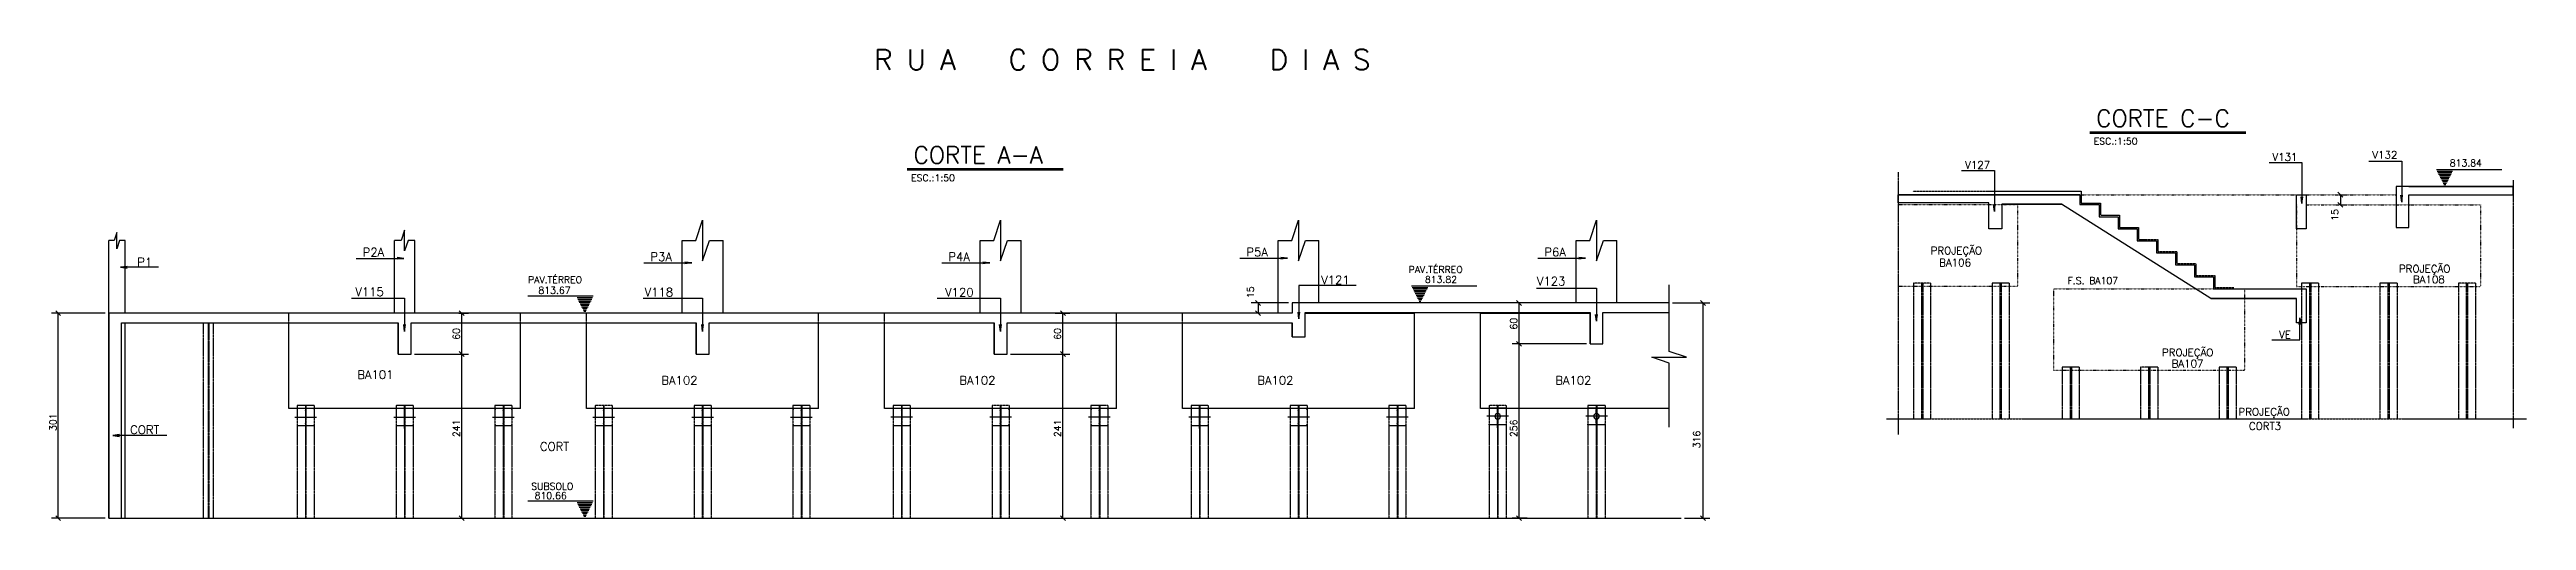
# Model space of a CAD drawing. Extents: x 1310 to 7065, y 666 to 4166.
# Drawn here: x 1426 to 5059, y 1361 to 2053 of the extents above; entities that cross this region are included whole.
import ezdxf

# ---------------------------------------------------------------- set-up
doc = ezdxf.new("R2010")
doc.units = 0
doc.header["$MEASUREMENT"] = 0
doc.linetypes.add('ESTILO_TQS_0004', pattern=[2, 0.5, -0.4, 0.1, -0.4, 0.1, -0.5])
doc.linetypes.add('ESTILO_TQS_0005', pattern=[0.4, 0.3, -0.1])
for name, color, linetype in [('1', 1, 'CONTINUOUS'), ('2', 2, 'CONTINUOUS'), ('3', 3, 'CONTINUOUS'), ('6', 6, 'CONTINUOUS'), ('8', 8, 'CONTINUOUS'), ('9', 9, 'CONTINUOUS')]:
    doc.layers.add(name, color=color, linetype=linetype)
doc.styles.get("Standard").update_dxf_attribs({"font": 'ROMANS.SHX'})

msp = doc.modelspace()

# ---------------------------------------------------------------- texts
at = {"layer": '2', "linetype": 'Continuous'}
for p in [(4424.215539, 1913.004327), (2689.822747, 1859.196898)]:
    msp.add_text('ESC.:1:50', height=10, dxfattribs=at).set_placement(p)
for s, p in [('15', (4782.911071, 1801.168589)), ('15', (3192.566281, 1687.612565)), ('60', (2027.812669, 1626.503823)), ('60', (2909.522785, 1626.503823)), ('60', (3578.431371, 1641.503823)), ('301', (1436.312061, 1492.487646)), ('241', (2027.812669, 1483.503823)), ('241', (2909.522785, 1483.503823)), ('256', (3578.431371, 1483.503823)), ('316', (3846.982726, 1467.134107))]:
    msp.add_text(s, height=10, rotation=90, dxfattribs=at).set_placement(p)
at = {"layer": '3', "linetype": 'Continuous'}
for s, height, p in [('V131', 11, (4686.219934, 1889.325297)), ('V132', 11, (4832.765968, 1892.429433)), ('813.84', 10, (4946.371161, 1880.938357)), ('V127', 11, (4235.528481, 1877.623084)), ('P1', 12.5, (1554.812736, 1734.250626)), ('P2A', 12.5, (1885.515373, 1748.707303)), ('P3A', 12.5, (2307.515373, 1742.056863)), ('P4A', 12.5, (2744.515373, 1742.056863)), ('P5A', 12.5, (3181.515373, 1748.992682)), ('P6A', 12.5, (3618.515373, 1748.992682)), ('PROJEÇÃO', 11, (4185.054766, 1751.845842)), ('BA106', 11, (4197.592487, 1734.20016)), ('PAV.TÉRREO', 10, (2128.066616, 1709.567233)), ('V121', 12.5, (3291.237811, 1707.968701)), ('PAV.TÉRREO', 10, (3419.460661, 1724.567233)), ('813.82', 10, (3443.372311, 1709.940262)), ('V123', 12.5, (3607.648644, 1706.247749)), ('F.S. BA107', 10, (4385.838876, 1708.18036)), ('PROJEÇÃO', 11, (4871.852979, 1725.231917)), ('BA108', 11, (4892.311385, 1709.550361)), ('V115', 12.5, (1874.73319, 1690.682085)), ('813.67', 10, (2143.285241, 1694.12123)), ('V118', 12.5, (2299.093776, 1690.02243)), ('V120', 12.5, (2739.639962, 1689.846128)), ('VE', 11, (4696.046148, 1628.475444)), ('PROJEÇÃO', 11, (4524.33387, 1602.2854)), ('BA101', 12.5, (1877.630058, 1569.013651)), ('BA102', 12.5, (2323.550004, 1560.642214)), ('BA102', 12.5, (2760.549991, 1560.642214)), ('BA102', 12.5, (3197.549991, 1560.642214)), ('BA102', 12.5, (3634.55014, 1560.642214)), ('BA107', 11, (4538.390657, 1585.90555)), ('PROJEÇÃO', 11, (4636.48991, 1515.057829)), ('CORT', 12.5, (1544.521221, 1488.074418)), ('CORT3', 11, (4651.880654, 1494.212652)), ('CORT', 12.5, (2145.422872, 1463.421845)), ('SUBSOLO', 10, (2132.703062, 1406.109985)), ('810.66', 10, (2137.703808, 1392.489949))]:
    msp.add_text(s, height=height, dxfattribs=at).set_placement(p)
at = {"layer": '6', "linetype": 'Continuous'}
for s, height, p in [('R U A   C O R R E I A   D I A S', 30, (2635.659856, 2022.749441)), ('CORTE C-C', 25, (4427.791448, 1939.109675)), ('CORTE A-A', 25, (2693.398656, 1885.302246))]:
    msp.add_text(s, height=height, dxfattribs=at).set_placement(p)

# ---------------------------------------------------------------- linework, layer by layer
at = {"layer": '1', "linetype": 'Continuous'}
for p, q in [((3801.588203, 1609.198712), (3801.588203, 1707.239255)), ((1777.031636, 1525.503823), (1777.031636, 1651.503823)), ((2117.031486, 1525.503823), (2117.031486, 1651.503823)), ((2214.0315, 1525.503823), (2214.0315, 1651.503823)), ((2554.031486, 1525.503823), (2554.031486, 1651.503823)), ((2651.031486, 1525.503823), (2651.031486, 1651.503823)), ((2991.031486, 1525.503823), (2991.031486, 1651.503823)), ((3088.031486, 1525.503823), (3088.031486, 1651.503823)), ((3267.5315, 1665.503823), (3428.031486, 1665.503823)), ((3428.031486, 1525.503823), (3428.031486, 1665.503823)), ((3525.031636, 1525.503823), (3525.031636, 1665.503823)), ((3525.031636, 1665.503823), (3685.5315, 1665.503823)), ((3801.588203, 1498.123842), (3801.588203, 1592.197475)), ((2117.031486, 1525.503823), (1777.031636, 1525.503823)), ((2554.03135, 1525.503823), (2214.0315, 1525.503823)), ((2991.031337, 1525.503823), (2651.031486, 1525.503823)), ((3428.031336, 1525.503823), (3088.031486, 1525.503823)), ((3801.588203, 1525.503823), (3525.031636, 1525.503823))]:
    msp.add_line(p, q, dxfattribs=at)
msp.add_lwpolyline([(3801.588203, 1575.196189), (3801.588203, 1592.197475), (3776.086323, 1600.698069), (3827.090081, 1600.698069), (3801.588203, 1609.198712), (3801.588203, 1626.199949)], dxfattribs=at)
at = {"layer": '2', "linetype": 'Continuous'}
for p, q in [((4782.375537, 1843.037453), (4789.446605, 1835.966385)), ((4782.375537, 1828.037453), (4789.446605, 1820.966385)), ((3195.060219, 1684.039357), (3202.131287, 1676.96829)), ((3584.966905, 1676.96829), (3577.895837, 1684.039357)), ((3847.580609, 1684.039357), (3854.651676, 1676.96829)), ((1442.594388, 1661.96829), (1435.52332, 1669.039357)), ((2034.348203, 1661.96829), (2027.277135, 1669.039357)), ((2916.058319, 1661.96829), (2908.987252, 1669.039357)), ((3195.060219, 1669.039357), (3202.131287, 1661.96829)), ((2034.348203, 1601.96829), (2027.277135, 1609.039357)), ((2034.348203, 1601.96829), (2027.277135, 1609.039357)), ((2916.058319, 1601.96829), (2908.987252, 1609.039357)), ((2916.058319, 1601.96829), (2908.987252, 1609.039357)), ((3584.966905, 1616.96829), (3577.895837, 1624.039357)), ((3584.966905, 1616.96829), (3577.895837, 1624.039357)), ((1442.594388, 1360.96829), (1435.52332, 1368.039357)), ((2034.348203, 1360.96829), (2027.277135, 1368.039357)), ((2916.058319, 1360.96829), (2908.987252, 1368.039357)), ((3584.966905, 1360.96829), (3577.895837, 1368.039357)), ((3847.580609, 1368.039357), (3854.651676, 1360.96829))]:
    msp.add_line(p, q, dxfattribs=at)
at = {"layer": '3', "linetype": 'Continuous'}
for p, q in [((4926.723068, 1876.501931), (5022.723048, 1876.501931)), ((4927.837818, 1874.272312), (4950.608294, 1874.272312)), ((4928.952615, 1872.042765), (4949.493497, 1872.042765)), ((4930.067365, 1869.81317), (4948.378699, 1869.81317)), ((4931.182163, 1867.583622), (4947.263949, 1867.583622)), ((4932.296961, 1865.354027), (4946.149152, 1865.354075)), ((4933.41171, 1863.124479), (4945.034354, 1863.124479)), ((4934.526508, 1860.89492), (4943.919556, 1860.894872)), ((4935.641306, 1858.665325), (4942.804759, 1858.665265)), ((4936.756103, 1856.435718), (4941.689961, 1856.435718)), ((4937.870925, 1854.20617), (4940.575211, 1854.20617)), ((1513.0315, 1665.503823), (1513.0315, 1772.190335)), ((1537.0315, 1665.503823), (1537.0315, 1772.190335)), ((1932.0315, 1665.503823), (1932.0315, 1772.190335)), ((1962.0315, 1665.503823), (1962.0315, 1772.190335)), ((2354.0315, 1665.503823), (2354.0315, 1772.190335)), ((2414.0315, 1665.503823), (2414.0315, 1772.190335)), ((2791.0315, 1665.503823), (2791.0315, 1772.190335)), ((2851.0315, 1665.503823), (2851.0315, 1772.190335)), ((3228.0315, 1665.503823), (3228.0315, 1772.190335)), ((3288.0315, 1680.503823), (3288.0315, 1772.190335)), ((3665.0315, 1680.503823), (3665.0315, 1772.190335)), ((3725.0315, 1680.503823), (3725.0315, 1772.190335)), ((2223.803061, 1690.503835), (2127.803081, 1690.503835)), ((2199.917834, 1688.274216), (2222.688311, 1688.274216)), ((2201.032632, 1686.044669), (2221.573513, 1686.044669)), ((2202.14743, 1683.815074), (2220.458763, 1683.815074)), ((2203.26218, 1681.585526), (2219.343966, 1681.585526)), ((2204.376977, 1679.355979), (2218.229168, 1679.355931)), ((2205.491775, 1677.126384), (2217.114418, 1677.126384)), ((2206.606572, 1674.896776), (2215.999621, 1674.896824)), ((2207.72137, 1672.667169), (2214.884823, 1672.667229)), ((3423.724218, 1705.503835), (3519.724198, 1705.503835)), ((3424.838968, 1703.274216), (3447.609444, 1703.274216)), ((3425.953765, 1701.044669), (3446.494647, 1701.044669)), ((3427.068515, 1698.815074), (3445.379849, 1698.815074)), ((3428.183313, 1696.585526), (3444.265099, 1696.585526)), ((3429.298111, 1694.355931), (3443.150302, 1694.355979)), ((3430.41286, 1692.126384), (3442.035504, 1692.126384)), ((3431.527658, 1689.896824), (3440.920706, 1689.896776)), ((3432.642456, 1687.667229), (3439.805909, 1687.667169)), ((3433.757253, 1685.437622), (3438.691111, 1685.437622)), ((3434.872075, 1683.208074), (3437.576361, 1683.208074)), ((1537.0315, 1364.503823), (1537.0315, 1651.503823)), ((2208.836167, 1670.437622), (2213.770025, 1670.437622)), ((2209.950917, 1668.208074), (2212.655204, 1668.208074)), ((2223.803061, 1389.503835), (2127.803081, 1389.503835)), ((2199.917834, 1387.274216), (2222.688311, 1387.274216)), ((2201.032632, 1385.044669), (2221.573513, 1385.044669)), ((2202.14743, 1382.815074), (2220.458763, 1382.815074)), ((2203.26218, 1380.585526), (2219.343966, 1380.585526)), ((2204.376977, 1378.355979), (2218.229168, 1378.355931)), ((2205.491775, 1376.126384), (2217.114418, 1376.126384)), ((2206.606572, 1373.896776), (2215.999621, 1373.896824)), ((2207.72137, 1371.667169), (2214.884823, 1371.667229)), ((2208.836167, 1369.437622), (2213.770025, 1369.437622)), ((2209.950917, 1367.208074), (2212.655204, 1367.208074))]:
    msp.add_line(p, q, dxfattribs=at)
at = {"layer": '3', "linetype": 'ESTILO_TQS_0004'}
for p, q in [((4312.5315, 1824.501919), (4137.493089, 1824.501919)), ((4312.5315, 1824.501919), (4312.5315, 1704.501919)), ((4404.0315, 1839.501919), (4867.5315, 1839.501919)), ((4721.5315, 1824.501919), (4721.5315, 1704.501919)), ((4735.5315, 1824.501919), (4991.53165, 1824.501919)), ((4991.53165, 1824.501919), (4991.53165, 1704.501919)), ((4312.5315, 1704.501919), (4137.493089, 1704.501919)), ((4365.5315, 1581.175719), (4365.5315, 1701.175719)), ((4365.5315, 1701.175719), (4600.0315, 1701.175719)), ((4645.5315, 1701.175719), (4645.5315, 1581.175719)), ((4721.5315, 1704.501919), (4991.53165, 1704.501919)), ((4645.5315, 1581.175719), (4365.5315, 1581.175719))]:
    msp.add_line(p, q, dxfattribs=at)
at = {"layer": '6', "linetype": 'Continuous'}
for p, q in [((4418.276901, 1931.585586), (4647.447456, 1931.585586)), ((4418.276901, 1929.787546), (4647.447456, 1929.787546)), ((2683.884109, 1877.778157), (2913.054664, 1877.778157)), ((2683.884109, 1875.980117), (2913.054664, 1875.980117)), ((4404.0315, 1839.501919), (4137.493089, 1839.501919)), ((4270.5315, 1827.501919), (4137.493089, 1827.501919)), ((4270.5315, 1789.501919), (4270.5315, 1827.501919)), ((4289.5315, 1825.501919), (4289.5315, 1789.501919)), ((4289.5315, 1825.501919), (4376.749201, 1825.501919)), ((4404.0315, 1839.501919), (4404.0315, 1824.841919)), ((4404.0315, 1824.841919), (4432.0315, 1824.841919)), ((4432.0315, 1824.841919), (4432.0315, 1807.175319)), ((4721.5315, 1789.501919), (4721.5315, 1839.501919)), ((4721.5315, 1839.501919), (4735.5315, 1839.501919)), ((4735.5315, 1839.501919), (4735.5315, 1789.501919)), ((4867.5315, 1851.501919), (4867.5315, 1791.501919)), ((4886.5315, 1851.501919), (4867.5315, 1851.501919)), ((4886.5315, 1851.501919), (5039.345376, 1851.501919)), ((4886.5315, 1791.501919), (4886.5315, 1839.501919)), ((4886.5315, 1839.501919), (5039.345376, 1839.501919)), ((4289.5315, 1789.501919), (4270.5315, 1789.501919)), ((4432.0315, 1807.175319), (4460.0315, 1807.175319)), ((4432.0315, 1807.175319), (4460.0315, 1807.175319)), ((4460.0315, 1807.175319), (4460.0315, 1789.508719)), ((4460.0315, 1789.508719), (4488.0315, 1789.508719)), ((4460.0315, 1789.508719), (4488.0315, 1789.508719)), ((4488.0315, 1789.508719), (4488.0315, 1771.842119)), ((4735.5315, 1789.501919), (4721.5315, 1789.501919)), ((4867.5315, 1791.501919), (4886.5315, 1791.501919)), ((4488.0315, 1771.842119), (4516.0315, 1771.842119)), ((4488.0315, 1771.842119), (4516.0315, 1771.842119)), ((4516.0315, 1771.842119), (4516.0315, 1754.175519)), ((4516.0315, 1754.175519), (4544.0315, 1754.175519)), ((4516.0315, 1754.175519), (4544.0315, 1754.175519)), ((4544.0315, 1754.175519), (4544.0315, 1736.508919)), ((4544.0315, 1736.508919), (4572.0315, 1736.508919)), ((4544.0315, 1736.508919), (4572.0315, 1736.508919)), ((4572.0315, 1736.508919), (4572.0315, 1718.842319)), ((4572.0315, 1718.842319), (4600.0315, 1718.842319)), ((4600.0315, 1718.842319), (4600.0315, 1701.175719)), ((4595.984006, 1687.175719), (4721.5315, 1687.175719)), ((4600.0315, 1701.175719), (4721.5315, 1701.175719)), ((4721.5315, 1701.175719), (4735.5315, 1701.175719)), ((4721.5315, 1651.175719), (4721.5315, 1687.175719)), ((4735.5315, 1701.175719), (4735.5315, 1651.175719)), ((1513.0315, 1364.503823), (1513.0315, 1665.503823)), ((1532.0315, 1364.503823), (1532.0315, 1651.503823)), ((1532.0315, 1651.503823), (1937.5315, 1651.503823)), ((1937.5315, 1605.503823), (1937.5315, 1651.503823)), ((1956.5315, 1605.503823), (1956.5315, 1651.503823)), ((1956.5315, 1651.503823), (2374.5315, 1651.503823)), ((2374.5315, 1605.503823), (2374.5315, 1651.503823)), ((2393.5315, 1605.503823), (2393.5315, 1651.503823)), ((2393.5315, 1651.503823), (2811.5315, 1651.503823)), ((2811.5315, 1605.503823), (2811.5315, 1651.503823)), ((2830.5315, 1605.503823), (2830.5315, 1651.503823)), ((2830.5315, 1651.503823), (3248.5315, 1651.503823)), ((3248.5315, 1630.503823), (3248.5315, 1651.503823)), ((3267.5315, 1630.503823), (3267.5315, 1666.503823)), ((3267.5315, 1666.503823), (3685.5315, 1666.503823)), ((3685.5315, 1620.503823), (3685.5315, 1666.503823)), ((3704.5315, 1620.503823), (3704.5315, 1666.503823)), ((3704.5315, 1666.503823), (3801.588203, 1666.503823)), ((4735.5315, 1651.175719), (4721.5315, 1651.175719)), ((1937.5315, 1605.503823), (1956.5315, 1605.503823)), ((2374.5315, 1605.503823), (2393.5315, 1605.503823)), ((2811.5315, 1605.503823), (2830.5315, 1605.503823)), ((3248.5315, 1630.503823), (3267.5315, 1630.503823)), ((3685.5315, 1620.503823), (3704.5315, 1620.503823)), ((1802.031636, 1496.152127), (1802.031636, 1529.849737)), ((1947.031486, 1496.153573), (1947.031486, 1529.851183)), ((2092.031486, 1496.155018), (2092.031486, 1529.852628)), ((2239.0315, 1496.152127), (2239.0315, 1529.849737)), ((2384.031486, 1496.15793), (2384.031486, 1529.85554)), ((2529.031486, 1496.159375), (2529.031486, 1529.856985)), ((2676.031486, 1496.160841), (2676.031486, 1529.858451)), ((2821.031486, 1496.162287), (2821.031486, 1529.859897)), ((2966.031486, 1496.163732), (2966.031486, 1529.861342)), ((3113.031486, 1496.165198), (3113.031486, 1529.862808)), ((3258.031486, 1496.166644), (3258.031486, 1529.864254)), ((3403.031486, 1496.168089), (3403.031486, 1529.865699)), ((3537.531636, 1525.746845), (3537.531636, 1526.500932)), ((3537.531636, 1526.500932), (3562.531636, 1526.500932)), ((3550.031636, 1497.152127), (3550.031636, 1530.849737)), ((3562.531636, 1526.500932), (3562.531636, 1525.746845)), ((3682.531636, 1525.748291), (3682.531636, 1526.502378)), ((3682.531636, 1526.502378), (3707.531636, 1526.502378)), ((3695.031636, 1497.153573), (3695.031636, 1530.851183)), ((3707.531636, 1526.502378), (3707.531636, 1525.748291)), ((1786.122666, 1513.000932), (1817.940605, 1513.000932)), ((1814.531636, 1525.500932), (1789.531636, 1525.500932)), ((1789.531636, 1525.500932), (1789.531636, 1524.746845)), ((1789.531636, 1501.255019), (1789.531636, 1500.500932)), ((1789.531636, 1500.500932), (1814.531636, 1500.500932)), ((1801.638136, 1522.466162), (1801.638136, 1503.536845)), ((1802.425136, 1503.536845), (1802.425136, 1522.465019)), ((1814.531636, 1524.746845), (1814.531636, 1525.500932)), ((1814.531636, 1500.500932), (1814.531636, 1501.255019)), ((1931.122517, 1513.002378), (1962.940456, 1513.002378)), ((1959.531486, 1525.502378), (1934.531486, 1525.502378)), ((1934.531486, 1525.502378), (1934.531486, 1524.748291)), ((1934.531486, 1501.256465), (1934.531486, 1500.502378)), ((1934.531486, 1500.502378), (1959.531486, 1500.502378)), ((1946.637986, 1522.467608), (1946.637986, 1503.538291)), ((1947.424986, 1503.538291), (1947.424986, 1522.466465)), ((1959.531486, 1524.748291), (1959.531486, 1525.502378)), ((1959.531486, 1500.502378), (1959.531486, 1501.256465)), ((2076.122517, 1513.003823), (2107.940456, 1513.003823)), ((2104.531486, 1525.503823), (2079.531486, 1525.503823)), ((2079.531486, 1525.503823), (2079.531486, 1524.749736)), ((2079.531486, 1501.257911), (2079.531486, 1500.503823)), ((2079.531486, 1500.503823), (2104.531486, 1500.503823)), ((2091.637986, 1522.469054), (2091.637986, 1503.539736)), ((2092.424986, 1503.539736), (2092.424986, 1522.467911)), ((2104.531486, 1524.749736), (2104.531486, 1525.503823)), ((2104.531486, 1500.503823), (2104.531486, 1501.257911)), ((2223.12253, 1513.000932), (2254.94047, 1513.000932)), ((2251.5315, 1525.500932), (2226.5315, 1525.500932)), ((2226.5315, 1525.500932), (2226.5315, 1524.746845)), ((2226.5315, 1501.255019), (2226.5315, 1500.500932)), ((2226.5315, 1500.500932), (2251.5315, 1500.500932)), ((2238.638, 1522.466162), (2238.638, 1503.536845)), ((2239.425, 1503.536845), (2239.425, 1522.465019)), ((2251.5315, 1524.746845), (2251.5315, 1525.500932)), ((2251.5315, 1500.500932), (2251.5315, 1501.255019)), ((2368.122517, 1513.006735), (2399.940456, 1513.006735)), ((2396.531486, 1525.506735), (2371.531486, 1525.506735)), ((2371.531486, 1525.506735), (2371.531486, 1524.752648)), ((2371.531486, 1501.260822), (2371.531486, 1500.506735)), ((2371.531486, 1500.506735), (2396.531486, 1500.506735)), ((2383.637986, 1522.471965), (2383.637986, 1503.542648)), ((2384.424986, 1503.542648), (2384.424986, 1522.470822)), ((2396.531486, 1524.752648), (2396.531486, 1525.506735)), ((2396.531486, 1500.506735), (2396.531486, 1501.260822)), ((2513.122517, 1513.00818), (2544.940456, 1513.00818)), ((2541.531486, 1525.50818), (2516.531486, 1525.50818)), ((2516.531486, 1525.50818), (2516.531486, 1524.754093)), ((2516.531486, 1501.262268), (2516.531486, 1500.50818)), ((2516.531486, 1500.50818), (2541.531486, 1500.50818)), ((2528.637986, 1522.473411), (2528.637986, 1503.544093)), ((2529.424986, 1503.544093), (2529.424986, 1522.472268)), ((2541.531486, 1524.754093), (2541.531486, 1525.50818)), ((2541.531486, 1500.50818), (2541.531486, 1501.262268)), ((2660.122517, 1513.009646), (2691.940456, 1513.009646)), ((2688.531486, 1525.509646), (2663.531486, 1525.509646)), ((2663.531486, 1525.509646), (2663.531486, 1524.755559)), ((2663.531486, 1501.263733), (2663.531486, 1500.509646)), ((2663.531486, 1500.509646), (2688.531486, 1500.509646)), ((2675.637986, 1522.474876), (2675.637986, 1503.545559)), ((2676.424986, 1503.545559), (2676.424986, 1522.473733)), ((2688.531486, 1524.755559), (2688.531486, 1525.509646)), ((2688.531486, 1500.509646), (2688.531486, 1501.263733)), ((2805.122517, 1513.011092), (2836.940456, 1513.011092)), ((2833.531486, 1525.511092), (2808.531486, 1525.511092)), ((2808.531486, 1525.511092), (2808.531486, 1524.757005)), ((2808.531486, 1501.265179), (2808.531486, 1500.511092)), ((2808.531486, 1500.511092), (2833.531486, 1500.511092)), ((2820.637986, 1522.476322), (2820.637986, 1503.547005)), ((2821.424986, 1503.547005), (2821.424986, 1522.475179)), ((2833.531486, 1524.757005), (2833.531486, 1525.511092)), ((2833.531486, 1500.511092), (2833.531486, 1501.265179)), ((2950.122516, 1513.012537), (2981.940456, 1513.012537)), ((2978.531486, 1525.512537), (2953.531486, 1525.512537)), ((2953.531486, 1525.512537), (2953.531486, 1524.75845)), ((2953.531486, 1501.266625), (2953.531486, 1500.512537)), ((2953.531486, 1500.512537), (2978.531486, 1500.512537)), ((2965.637986, 1522.477768), (2965.637986, 1503.54845)), ((2966.424986, 1503.54845), (2966.424986, 1522.476625)), ((2978.531486, 1524.75845), (2978.531486, 1525.512537)), ((2978.531486, 1500.512537), (2978.531486, 1501.266625)), ((3097.122516, 1513.014003), (3128.940456, 1513.014003)), ((3125.531486, 1525.514003), (3100.531486, 1525.514003)), ((3100.531486, 1525.514003), (3100.531486, 1524.759916)), ((3100.531486, 1501.26809), (3100.531486, 1500.514003)), ((3100.531486, 1500.514003), (3125.531486, 1500.514003)), ((3112.637986, 1522.479233), (3112.637986, 1503.549916)), ((3113.424986, 1503.549916), (3113.424986, 1522.47809)), ((3125.531486, 1524.759916), (3125.531486, 1525.514003)), ((3125.531486, 1500.514003), (3125.531486, 1501.26809)), ((3242.122516, 1513.015449), (3273.940456, 1513.015449)), ((3270.531486, 1525.515449), (3245.531486, 1525.515449)), ((3245.531486, 1525.515449), (3245.531486, 1524.761361)), ((3245.531486, 1501.269536), (3245.531486, 1500.515449)), ((3245.531486, 1500.515449), (3270.531486, 1500.515449)), ((3257.637986, 1522.480679), (3257.637986, 1503.551361)), ((3258.424986, 1503.551361), (3258.424986, 1522.479536)), ((3270.531486, 1524.761361), (3270.531486, 1525.515449)), ((3270.531486, 1500.515449), (3270.531486, 1501.269536)), ((3387.122516, 1513.016894), (3418.940456, 1513.016894)), ((3415.531486, 1525.516894), (3390.531486, 1525.516894)), ((3390.531486, 1525.516894), (3390.531486, 1524.762807)), ((3390.531486, 1501.270981), (3390.531486, 1500.516894)), ((3390.531486, 1500.516894), (3415.531486, 1500.516894)), ((3402.637986, 1522.482125), (3402.637986, 1503.552807)), ((3403.424986, 1503.552807), (3403.424986, 1522.480981)), ((3415.531486, 1524.762807), (3415.531486, 1525.516894)), ((3415.531486, 1500.516894), (3415.531486, 1501.270981)), ((3565.940605, 1514.000932), (3534.122666, 1514.000932)), ((3537.531636, 1501.500932), (3537.531636, 1502.255019)), ((3562.531636, 1501.500932), (3537.531636, 1501.500932)), ((3549.638136, 1517.982567), (3549.638136, 1523.465019)), ((3549.638136, 1504.536845), (3549.638136, 1510.019298)), ((3550.425136, 1510.019298), (3550.425136, 1504.536845)), ((3562.531636, 1502.255019), (3562.531636, 1501.500932)), ((3710.940605, 1514.002378), (3679.122666, 1514.002378)), ((3682.531636, 1501.502378), (3682.531636, 1502.256465)), ((3707.531636, 1501.502378), (3682.531636, 1501.502378)), ((3694.638136, 1517.984012), (3694.638136, 1523.466465)), ((3694.638136, 1504.538291), (3694.638136, 1510.020743)), ((3695.425136, 1510.020743), (3695.425136, 1504.538291)), ((3707.531636, 1502.256465), (3707.531636, 1501.502378)), ((1513.0315, 1364.503823), (1532.0315, 1364.503823)), ((1513.0315, 1364.503823), (3818.957166, 1364.503823))]:
    msp.add_line(p, q, dxfattribs=at)
for points in [[(3801.588203, 1680.503823), (3248.5315, 1680.503823), (3248.5315, 1665.503823), (1513.0315, 1665.503823)], [(3550.425136, 1523.466162), (3550.425136, 1517.982567)], [(3695.425136, 1523.467608), (3695.425136, 1517.984012)]]:
    msp.add_lwpolyline(points, dxfattribs=at)
for centre, radius, start, end in [((3538.156636, 1525.746845), 0.625, 180, 256.861226), ((3561.906636, 1525.746845), 0.625, 283.138774, 0), ((3683.156636, 1525.748291), 0.625, 180, 256.861226), ((3706.906636, 1525.748291), 0.625, 283.138774, 0), ((1790.156636, 1524.746845), 0.625, 180, 256.861226), ((1790.156636, 1501.255019), 0.625, 103.138774, 180), ((1801.013134, 1522.465017), 0.625002, 359.895004, 76.861148), ((1801.013136, 1503.536845), 0.625, 283.138774, 0), ((1803.050136, 1522.465019), 0.625, 103.138774, 180), ((1803.050136, 1503.536845), 0.625, 180, 256.861226), ((1813.906636, 1524.746845), 0.625, 283.138774, 0), ((1813.906636, 1501.255019), 0.625, 0, 76.861226), ((1935.156486, 1524.748291), 0.625, 180, 256.861226), ((1935.156486, 1501.256465), 0.625, 103.138774, 180), ((1946.012985, 1522.466463), 0.625002, 359.895004, 76.861148), ((1946.012986, 1503.538291), 0.625, 283.138774, 0), ((1948.049986, 1522.466465), 0.625, 103.138774, 180), ((1948.049986, 1503.538291), 0.625, 180, 256.861226), ((1958.906486, 1524.748291), 0.625, 283.138774, 0), ((1958.906486, 1501.256465), 0.625, 0, 76.861226), ((2080.156486, 1524.749736), 0.625, 180, 256.861226), ((2080.156486, 1501.257911), 0.625, 103.138774, 180), ((2091.012985, 1522.467908), 0.625002, 359.895004, 76.861148), ((2091.012986, 1503.539736), 0.625, 283.138774, 0), ((2093.049986, 1522.467911), 0.625, 103.138774, 180), ((2093.049986, 1503.539736), 0.625, 180, 256.861226), ((2103.906486, 1524.749736), 0.625, 283.138774, 0), ((2103.906486, 1501.257911), 0.625, 0, 76.861226), ((2227.1565, 1524.746845), 0.625, 180, 256.861226), ((2227.1565, 1501.255019), 0.625, 103.138774, 180), ((2238.012999, 1522.465017), 0.625002, 359.895004, 76.861148), ((2238.013, 1503.536845), 0.625, 283.138774, 0), ((2240.05, 1522.465019), 0.625, 103.138774, 180), ((2240.05, 1503.536845), 0.625, 180, 256.861226), ((2250.9065, 1524.746845), 0.625, 283.138774, 0), ((2250.9065, 1501.255019), 0.625, 0, 76.861226), ((2372.156486, 1524.752648), 0.625, 180, 256.861226), ((2372.156486, 1501.260822), 0.625, 103.138774, 180), ((2383.012985, 1522.47082), 0.625002, 359.895004, 76.861148), ((2383.012986, 1503.542648), 0.625, 283.138774, 0), ((2385.049986, 1522.470822), 0.625, 103.138774, 180), ((2385.049986, 1503.542648), 0.625, 180, 256.861226), ((2395.906486, 1524.752648), 0.625, 283.138774, 0), ((2395.906486, 1501.260822), 0.625, 0, 76.861226), ((2517.156486, 1524.754093), 0.625, 180, 256.861226), ((2517.156486, 1501.262268), 0.625, 103.138774, 180), ((2528.012985, 1522.472265), 0.625002, 359.895004, 76.861148), ((2528.012986, 1503.544093), 0.625, 283.138774, 0), ((2530.049986, 1522.472268), 0.625, 103.138774, 180), ((2530.049986, 1503.544093), 0.625, 180, 256.861226), ((2540.906486, 1524.754093), 0.625, 283.138774, 0), ((2540.906486, 1501.262268), 0.625, 0, 76.861226), ((2664.156486, 1524.755559), 0.625, 180, 256.861226), ((2664.156486, 1501.263733), 0.625, 103.138774, 180), ((2675.012985, 1522.473731), 0.625002, 359.895004, 76.861148), ((2675.012986, 1503.545559), 0.625, 283.138774, 0), ((2677.049986, 1522.473733), 0.625, 103.138774, 180), ((2677.049986, 1503.545559), 0.625, 180, 256.861226), ((2687.906486, 1524.755559), 0.625, 283.138774, 0), ((2687.906486, 1501.263733), 0.625, 0, 76.861226), ((2809.156486, 1524.757005), 0.625, 180, 256.861226), ((2809.156486, 1501.265179), 0.625, 103.138774, 180), ((2820.012985, 1522.475177), 0.625002, 359.895004, 76.861148), ((2820.012986, 1503.547005), 0.625, 283.138774, 0), ((2822.049986, 1522.475179), 0.625, 103.138774, 180), ((2822.049986, 1503.547005), 0.625, 180, 256.861226), ((2832.906486, 1524.757005), 0.625, 283.138774, 0), ((2832.906486, 1501.265179), 0.625, 0, 76.861226), ((2954.156486, 1524.75845), 0.625, 180, 256.861226), ((2954.156486, 1501.266625), 0.625, 103.138774, 180), ((2965.012985, 1522.476622), 0.625002, 359.895004, 76.861148), ((2965.012986, 1503.54845), 0.625, 283.138774, 0), ((2967.049986, 1522.476625), 0.625, 103.138774, 180), ((2967.049986, 1503.54845), 0.625, 180, 256.861226), ((2977.906486, 1524.75845), 0.625, 283.138774, 0), ((2977.906486, 1501.266625), 0.625, 0, 76.861226), ((3101.156486, 1524.759916), 0.625, 180, 256.861226), ((3101.156486, 1501.26809), 0.625, 103.138774, 180), ((3112.012985, 1522.478088), 0.625002, 359.895004, 76.861148), ((3112.012986, 1503.549916), 0.625, 283.138774, 0), ((3114.049986, 1522.47809), 0.625, 103.138774, 180), ((3114.049986, 1503.549916), 0.625, 180, 256.861226), ((3124.906486, 1524.759916), 0.625, 283.138774, 0), ((3124.906486, 1501.26809), 0.625, 0, 76.861226), ((3246.156486, 1524.761361), 0.625, 180, 256.861226), ((3246.156486, 1501.269536), 0.625, 103.138774, 180), ((3257.012985, 1522.479534), 0.625002, 359.895004, 76.861148), ((3257.012986, 1503.551361), 0.625, 283.138774, 0), ((3259.049986, 1522.479536), 0.625, 103.138774, 180), ((3259.049986, 1503.551361), 0.625, 180, 256.861226), ((3269.906486, 1524.761361), 0.625, 283.138774, 0), ((3269.906486, 1501.269536), 0.625, 0, 76.861226), ((3391.156486, 1524.762807), 0.625, 180, 256.861226), ((3391.156486, 1501.270981), 0.625, 103.138774, 180), ((3402.012985, 1522.480979), 0.625002, 359.895004, 76.861148), ((3402.012986, 1503.552807), 0.625, 283.138774, 0), ((3404.049986, 1522.480981), 0.625, 103.138774, 180), ((3404.049986, 1503.552807), 0.625, 180, 256.861226), ((3414.906486, 1524.762807), 0.625, 283.138774, 0), ((3414.906486, 1501.270981), 0.625, 0, 76.861226), ((3538.156636, 1502.255019), 0.625, 103.138774, 180), ((3550.031636, 1514.000932), 4.001032, 95.644143, 264.355857), ((3549.013136, 1523.465019), 0.625, 0, 76.861226), ((3549.013136, 1504.536845), 0.625, 283.138774, 0), ((3551.050137, 1523.465017), 0.625002, 103.138852, 180.104996), ((3550.031636, 1514.000932), 4.001032, 275.644143, 84.355857), ((3551.050136, 1504.536845), 0.625, 180, 256.861226), ((3561.906636, 1502.255019), 0.625, 0, 76.861226), ((3683.156636, 1502.256465), 0.625, 103.138774, 180), ((3695.031636, 1514.002378), 4.001032, 95.644143, 264.355857), ((3694.013136, 1523.466465), 0.625, 0, 76.861226), ((3694.013136, 1504.538291), 0.625, 283.138774, 0), ((3696.050137, 1523.466463), 0.625002, 103.138852, 180.104996), ((3695.031636, 1514.002378), 4.001032, 275.644143, 84.355857), ((3696.050136, 1504.538291), 0.625, 180, 256.861226), ((3706.906636, 1502.256465), 0.625, 0, 76.861226)]:
    msp.add_arc(centre, radius, start, end, dxfattribs=at)
at = {"layer": '8', "linetype": 'Continuous'}
for points in [[(4137.493089, 1839.501919), (4404.0315, 1839.501919), (4404.0315, 1824.841919), (4432.0315, 1824.841919), (4432.0315, 1807.175319), (4460.0315, 1807.175319), (4460.0315, 1789.508719), (4488.0315, 1789.508719), (4488.0315, 1771.842119), (4516.0315, 1771.842119), (4516.0315, 1754.175519), (4544.0315, 1754.175519), (4544.0315, 1736.508919), (4572.0315, 1736.508919), (4572.0315, 1718.842319), (4600.0315, 1718.842319), (4600.0315, 1701.175719), (4735.5315, 1701.175719), (4735.5315, 1651.175719), (4721.5315, 1651.175719), (4721.5315, 1687.175719), (4595.984006, 1687.175719), (4376.749201, 1825.501919), (4289.5315, 1825.501919), (4289.5315, 1789.501919), (4270.5315, 1789.501919), (4270.5315, 1827.501919), (4137.493089, 1827.501919), (4137.493089, 1839.501919)], [(4721.5315, 1839.501919), (4735.5315, 1839.501919), (4735.5315, 1789.501919), (4721.5315, 1789.501919), (4721.5315, 1839.501919)], [(5039.345376, 1851.501919), (4867.5315, 1851.501919), (4867.5315, 1791.501919), (4886.5315, 1791.501919), (4886.5315, 1839.501919), (5039.345376, 1839.501919), (5039.345376, 1851.501919)], [(3801.588203, 1680.503823), (3248.5315, 1680.503823), (3248.5315, 1665.503823), (1513.0315, 1665.503823), (1513.0315, 1364.503823), (1532.0315, 1364.503823), (1532.0315, 1651.503823), (1937.5315, 1651.503823), (1937.5315, 1605.503823), (1956.5315, 1605.503823), (1956.5315, 1651.503823), (2374.5315, 1651.503823), (2374.5315, 1605.503823), (2393.5315, 1605.503823), (2393.5315, 1651.503823), (2811.5315, 1651.503823), (2811.5315, 1605.503823), (2830.5315, 1605.503823), (2830.5315, 1651.503823), (3248.5315, 1651.503823), (3248.5315, 1630.503823), (3267.5315, 1630.503823), (3267.5315, 1666.503823), (3685.5315, 1666.503823), (3685.5315, 1620.503823), (3704.5315, 1620.503823), (3704.5315, 1666.503823), (3801.588203, 1666.503823), (3801.588203, 1680.503823)]]:
    msp.add_lwpolyline(points, dxfattribs=at)
at = {"layer": '9', "linetype": 'ESTILO_TQS_0005'}
for p, q in [((4137.493089, 1872.789528), (4137.493089, 1487.200281)), ((5039.345376, 1861.053005), (5039.345376, 1496.570529)), ((4158.86145, 1844.501919), (4406.0315, 1844.501919)), ((4406.0315, 1844.501919), (4406.0315, 1826.841919)), ((4406.0315, 1826.841919), (4434.0315, 1826.841919)), ((4434.0315, 1826.841919), (4434.0315, 1809.175319)), ((4434.0315, 1809.175319), (4462.0315, 1809.175319)), ((4434.0315, 1809.175319), (4462.0315, 1809.175319)), ((4462.0315, 1809.175319), (4462.0315, 1791.508719)), ((4462.0315, 1791.508719), (4490.0315, 1791.508719)), ((4462.0315, 1791.508719), (4490.0315, 1791.508719)), ((4490.0315, 1791.508719), (4490.0315, 1773.842119)), ((4490.0315, 1773.842119), (4518.0315, 1773.842119)), ((4490.0315, 1773.842119), (4518.0315, 1773.842119)), ((4518.0315, 1773.842119), (4518.0315, 1756.175519)), ((4518.0315, 1756.175519), (4546.0315, 1756.175519)), ((4518.0315, 1756.175519), (4546.0315, 1756.175519)), ((4546.0315, 1756.175519), (4546.0315, 1738.508919)), ((4160.031351, 1709.501919), (4160.031351, 1510.086915)), ((4185.031351, 1709.501919), (4160.031351, 1709.501919)), ((4171.531351, 1709.501919), (4171.531351, 1510.086915)), ((4173.531351, 1709.501919), (4173.531351, 1510.086915)), ((4185.031351, 1709.501919), (4185.031351, 1510.086915)), ((4275.0315, 1709.501919), (4275.0315, 1510.086915)), ((4300.0315, 1709.501919), (4275.0315, 1709.501919)), ((4286.5315, 1709.501919), (4286.5315, 1510.086915)), ((4288.5315, 1709.501919), (4288.5315, 1510.086915)), ((4300.0315, 1709.501919), (4300.0315, 1510.086915)), ((4546.0315, 1738.508919), (4574.0315, 1738.508919)), ((4546.0315, 1738.508919), (4574.0315, 1738.508919)), ((4574.0315, 1738.508919), (4574.0315, 1720.842319)), ((4574.0315, 1720.842319), (4602.0315, 1720.842319)), ((4602.0315, 1720.842319), (4602.0315, 1703.175719)), ((4729.0315, 1709.501919), (4729.0315, 1510.086915)), ((4754.0315, 1709.501919), (4729.0315, 1709.501919)), ((4740.5315, 1709.501919), (4740.5315, 1510.086915)), ((4742.5315, 1709.501919), (4742.5315, 1510.086915)), ((4754.0315, 1709.501919), (4754.0315, 1510.086915)), ((4844.0315, 1709.501919), (4844.0315, 1510.086915)), ((4869.0315, 1709.501919), (4844.0315, 1709.501919)), ((4855.5315, 1709.501919), (4855.5315, 1510.086915)), ((4857.5315, 1709.501919), (4857.5315, 1510.086915)), ((4869.0315, 1709.501919), (4869.0315, 1510.086915)), ((4959.03165, 1709.501919), (4959.03165, 1510.086915)), ((4984.03165, 1709.501919), (4959.03165, 1709.501919)), ((4970.53165, 1709.501919), (4970.53165, 1510.086915)), ((4972.53165, 1709.501919), (4972.53165, 1510.086915)), ((4984.03165, 1709.501919), (4984.03165, 1510.086915)), ((4602.0315, 1703.175719), (4630.0315, 1703.175719)), ((1651.875029, 1364.503823), (1651.875029, 1651.503823)), ((1659.001529, 1651.503823), (1659.001529, 1364.503823)), ((1659.788529, 1651.503823), (1659.788529, 1364.503823)), ((1666.915029, 1364.503823), (1666.915029, 1651.503823)), ((1777.031636, 1651.503823), (1777.031636, 1665.503823)), ((2117.031486, 1651.503823), (2117.031486, 1665.503823)), ((2214.0315, 1651.503823), (2214.0315, 1665.503823)), ((2554.031486, 1651.503823), (2554.031486, 1665.503823)), ((2651.031486, 1651.503823), (2651.031486, 1665.503823)), ((2991.031486, 1651.503823), (2991.031486, 1665.503823)), ((3088.031486, 1651.503823), (3088.031486, 1665.503823)), ((4378.03135, 1586.175719), (4378.03135, 1510.086915)), ((4403.03135, 1586.175719), (4378.03135, 1586.175719)), ((4389.53135, 1586.175719), (4389.53135, 1510.086915)), ((4391.53135, 1586.175719), (4391.53135, 1510.086915)), ((4403.03135, 1586.175719), (4403.03135, 1510.086915)), ((4493.031425, 1586.175719), (4493.031425, 1510.086915)), ((4518.031425, 1586.175719), (4493.031425, 1586.175719)), ((4504.531425, 1586.175719), (4504.531425, 1510.086915)), ((4506.531425, 1586.175719), (4506.531425, 1510.086915)), ((4518.031425, 1586.175719), (4518.031425, 1510.086915)), ((4608.0315, 1586.175719), (4608.0315, 1510.086915)), ((4633.0315, 1586.175719), (4608.0315, 1586.175719)), ((4619.5315, 1586.175719), (4619.5315, 1510.086915)), ((4621.5315, 1586.175719), (4621.5315, 1510.086915)), ((4633.0315, 1586.175719), (4633.0315, 1510.086915)), ((1789.531636, 1530.503823), (1789.531636, 1364.503823)), ((1789.531636, 1530.503823), (1814.531636, 1530.503823)), ((1801.638136, 1530.503823), (1801.638136, 1364.503823)), ((1802.425136, 1530.503823), (1802.425136, 1364.503823)), ((1814.531636, 1530.503823), (1814.531636, 1364.503823)), ((1934.531486, 1530.503823), (1934.531486, 1364.503823)), ((1934.531486, 1530.503823), (1959.531486, 1530.503823)), ((1946.637986, 1530.503823), (1946.637986, 1364.503823)), ((1947.424986, 1530.503823), (1947.424986, 1364.503823)), ((1959.531486, 1530.503823), (1959.531486, 1364.503823)), ((2079.531486, 1530.503823), (2079.531486, 1364.503823)), ((2079.531486, 1530.503823), (2104.531486, 1530.503823)), ((2091.637986, 1530.503823), (2091.637986, 1364.503823)), ((2092.424986, 1530.503823), (2092.424986, 1364.503823)), ((2104.531486, 1530.503823), (2104.531486, 1364.503823)), ((2226.5315, 1530.503823), (2226.5315, 1364.503823)), ((2226.5315, 1530.503823), (2251.5315, 1530.503823)), ((2238.638, 1530.503823), (2238.638, 1364.503823)), ((2239.425, 1530.503823), (2239.425, 1364.503823)), ((2251.5315, 1530.503823), (2251.5315, 1364.503823)), ((2371.531486, 1530.503823), (2371.531486, 1364.503823)), ((2371.531486, 1530.503823), (2396.531486, 1530.503823)), ((2383.637986, 1530.503823), (2383.637986, 1364.503823)), ((2384.424986, 1530.503823), (2384.424986, 1364.503823)), ((2396.531486, 1530.503823), (2396.531486, 1364.503823)), ((2516.531486, 1530.503823), (2516.531486, 1364.503823)), ((2516.531486, 1530.503823), (2541.531486, 1530.503823)), ((2528.637986, 1530.503823), (2528.637986, 1364.503823)), ((2529.424986, 1530.503823), (2529.424986, 1364.503823)), ((2541.531486, 1530.503823), (2541.531486, 1364.503823)), ((2663.531486, 1530.503823), (2663.531486, 1364.503823)), ((2663.531486, 1530.503823), (2688.531486, 1530.503823)), ((2675.637986, 1530.503823), (2675.637986, 1364.503823)), ((2676.424986, 1530.503823), (2676.424986, 1364.503823)), ((2688.531486, 1530.503823), (2688.531486, 1364.503823)), ((2808.531486, 1530.503823), (2808.531486, 1364.503823)), ((2808.531486, 1530.503823), (2833.531486, 1530.503823)), ((2820.637986, 1530.503823), (2820.637986, 1364.503823)), ((2821.424986, 1530.503823), (2821.424986, 1364.503823)), ((2833.531486, 1530.503823), (2833.531486, 1364.503823)), ((2953.531486, 1530.503823), (2953.531486, 1364.503823)), ((2953.531486, 1530.503823), (2978.531486, 1530.503823)), ((2965.637986, 1530.503823), (2965.637986, 1364.503823)), ((2966.424986, 1530.503823), (2966.424986, 1364.503823)), ((2978.531486, 1530.503823), (2978.531486, 1364.503823)), ((3100.531486, 1530.503823), (3100.531486, 1364.503823)), ((3100.531486, 1530.503823), (3125.531486, 1530.503823)), ((3112.637986, 1530.503823), (3112.637986, 1364.503823)), ((3113.424986, 1530.503823), (3113.424986, 1364.503823)), ((3125.531486, 1530.503823), (3125.531486, 1364.503823)), ((3245.531486, 1530.503823), (3245.531486, 1364.503823)), ((3245.531486, 1530.503823), (3270.531486, 1530.503823)), ((3257.637986, 1530.503823), (3257.637986, 1364.503823)), ((3258.424986, 1530.503823), (3258.424986, 1364.503823)), ((3270.531486, 1530.503823), (3270.531486, 1364.503823)), ((3390.531486, 1530.503823), (3390.531486, 1364.503823)), ((3390.531486, 1530.503823), (3415.531486, 1530.503823)), ((3402.637986, 1530.503823), (3402.637986, 1364.503823)), ((3403.424986, 1530.503823), (3403.424986, 1364.503823)), ((3415.531486, 1530.503823), (3415.531486, 1364.503823)), ((3537.531636, 1530.503823), (3537.531636, 1364.503823)), ((3537.531636, 1530.503823), (3562.531636, 1530.503823)), ((3549.638136, 1530.503823), (3549.638136, 1364.503823)), ((3550.425136, 1530.503823), (3550.425136, 1364.503823)), ((3562.531636, 1530.503823), (3562.531636, 1364.503823)), ((3682.531636, 1530.503823), (3682.531636, 1364.503823)), ((3682.531636, 1530.503823), (3707.531636, 1530.503823)), ((3694.638136, 1530.503823), (3694.638136, 1364.503823)), ((3695.425136, 1530.503823), (3695.425136, 1364.503823)), ((3707.531636, 1530.503823), (3707.531636, 1364.503823)), ((4120.145821, 1510.086915), (5058.841461, 1510.086915))]:
    msp.add_line(p, q, dxfattribs=at)
at = {"layer": '9', "linetype": 'Continuous'}
for p, q in [((4783.9782, 1839.501919), (4795.911071, 1839.501919)), ((4785.620196, 1824.501919), (4795.911071, 1824.501919)), ((4785.911071, 1839.501919), (4785.911071, 1824.501919)), ((3243.5315, 1680.503823), (3188.595753, 1680.503823)), ((3198.595753, 1680.503823), (3198.595753, 1665.503823)), ((3589.508195, 1680.503823), (3571.431371, 1680.503823)), ((3581.431371, 1620.503823), (3581.431371, 1680.503823)), ((3806.588203, 1680.503823), (3861.116143, 1680.503823)), ((3851.116143, 1680.503823), (3851.116143, 1364.503823)), ((1508.0315, 1665.503823), (1429.058854, 1665.503823)), ((1439.058854, 1364.503823), (1439.058854, 1665.503823)), ((2026.482474, 1665.503823), (2040.812669, 1665.503823)), ((2030.812669, 1605.503823), (2030.812669, 1665.503823)), ((2901.341798, 1665.503823), (2922.522785, 1665.503823)), ((2912.522785, 1605.503823), (2912.522785, 1665.503823)), ((3210.257845, 1665.503823), (3188.595753, 1665.503823)), ((1961.5315, 1605.503823), (2040.812669, 1605.503823)), ((2030.812669, 1364.503823), (2030.812669, 1605.503823)), ((2835.5315, 1605.503823), (2922.522785, 1605.503823)), ((2912.522785, 1364.503823), (2912.522785, 1605.503823)), ((3680.5315, 1620.503823), (3571.431371, 1620.503823)), ((3581.431371, 1364.503823), (3581.431371, 1620.503823)), ((1508.0315, 1364.503823), (1429.058854, 1364.503823)), ((2004.540751, 1364.503823), (2040.812669, 1364.503823)), ((2892.546265, 1364.503823), (2922.522785, 1364.503823)), ((3593.24443, 1364.503823), (3571.431371, 1364.503823)), ((3823.957166, 1364.503823), (3861.116143, 1364.503823))]:
    msp.add_line(p, q, dxfattribs=at)
for points in [[(4827.888053, 1888.931371), (4875.919492, 1888.931371), (4875.919492, 1828.688549), (4874.61423, 1838.602998), (4875.919492, 1828.688549), (4877.224754, 1838.602998)], [(4230.483197, 1875.207296), (4278.514636, 1875.207296), (4278.514636, 1814.964474), (4277.209374, 1824.878923), (4278.514636, 1814.964474), (4279.819898, 1824.878923)], [(4681.514051, 1886.570107), (4729.54549, 1886.570107), (4729.54549, 1826.327285), (4728.240228, 1836.241734), (4729.54549, 1826.327285), (4730.850752, 1836.241734)], [(1537.0315, 1772.190335), (1529.031485, 1772.190335), (1525.0315, 1760.190335), (1525.0315, 1784.190334), (1521.031492, 1772.190335), (1513.0315, 1772.190335)], [(1962.0315, 1772.190335), (1952.031481, 1772.190335), (1947.0315, 1757.190335), (1947.0315, 1787.190334), (1942.03149, 1772.190335), (1932.0315, 1772.190335)], [(2354.0315, 1772.190335), (2374.031538, 1772.190335), (2384.0315, 1802.190335), (2384.0315, 1742.190336), (2394.031519, 1772.190335), (2414.0315, 1772.190335)], [(2791.0315, 1772.190335), (2811.031538, 1772.190335), (2821.0315, 1802.190335), (2821.0315, 1742.190336), (2831.031519, 1772.190335), (2851.0315, 1772.190335)], [(3228.0315, 1772.190335), (3248.031538, 1772.190335), (3258.0315, 1802.190335), (3258.0315, 1742.190336), (3268.031519, 1772.190335), (3288.0315, 1772.190335)], [(3665.0315, 1772.190335), (3685.031538, 1772.190335), (3695.0315, 1802.190335), (3695.0315, 1742.190336), (3705.031519, 1772.190335), (3725.0315, 1772.190335)], [(1875.791191, 1745.86918), (1946.079231, 1745.86918), (1936.164782, 1747.174442), (1946.079231, 1745.86918), (1936.164782, 1744.563918)], [(3171.791191, 1746.154559), (3242.079231, 1746.154559), (3232.164782, 1747.459821), (3242.079231, 1746.154559), (3232.164782, 1744.849297)], [(3608.791191, 1746.154559), (3679.079231, 1746.154559), (3669.164782, 1747.459821), (3679.079231, 1746.154559), (3669.164782, 1744.849297)], [(1586.015171, 1732.946188), (1530.203773, 1732.946188), (1540.118222, 1734.25145), (1530.203773, 1732.946188), (1540.118222, 1731.640926)], [(2297.791191, 1739.218739), (2368.079231, 1739.218739), (2358.164782, 1740.524001), (2368.079231, 1739.218739), (2358.164782, 1737.913478)], [(2734.791191, 1739.218739), (2805.079231, 1739.218739), (2795.164782, 1740.524001), (2805.079231, 1739.218739), (2795.164782, 1737.913478)], [(1869.200726, 1687.386412), (1947.008519, 1687.386412), (1947.008519, 1638.710516), (1945.703257, 1648.624964), (1947.008519, 1638.710516), (1948.313781, 1648.624964)], [(2297.089796, 1687.386412), (2384.008519, 1687.386412), (2384.008519, 1638.710516), (2382.703257, 1648.624964), (2384.008519, 1638.710516), (2385.313781, 1648.624964)], [(2728.199551, 1687.386412), (2821.008519, 1687.386412), (2821.008519, 1638.710516), (2819.703257, 1648.624964), (2821.008519, 1638.710516), (2822.313781, 1648.624964)], [(3342.433885, 1705.893942), (3258.68152, 1705.893942), (3258.68152, 1657.218046), (3257.376258, 1667.132495), (3258.68152, 1657.218046), (3259.986782, 1667.132495)], [(3606.920471, 1702.386412), (3695.008519, 1702.386412), (3695.008519, 1653.710516), (3693.703257, 1663.624964), (3695.008519, 1653.710516), (3696.313781, 1663.624964)], [(4685.379334, 1626.263903), (4726.534506, 1626.263903), (4726.534506, 1658.679133), (4727.839768, 1648.764684), (4726.534506, 1658.679133), (4725.229244, 1648.764684)], [(1598.509555, 1485.805342), (1519.127433, 1485.805342), (1529.041881, 1487.110604), (1519.127433, 1485.805342), (1529.041881, 1484.50008)]]:
    msp.add_lwpolyline(points, dxfattribs=at)

msp.set_redraw_order([(e.dxf.handle, doc.entitydb.next_handle()) for e in msp.query("TEXT MTEXT ATTDEF DIMENSION ARC_DIMENSION")])  # texts and dimensions are drawn at this point

doc.saveas('drawing.dxf')
